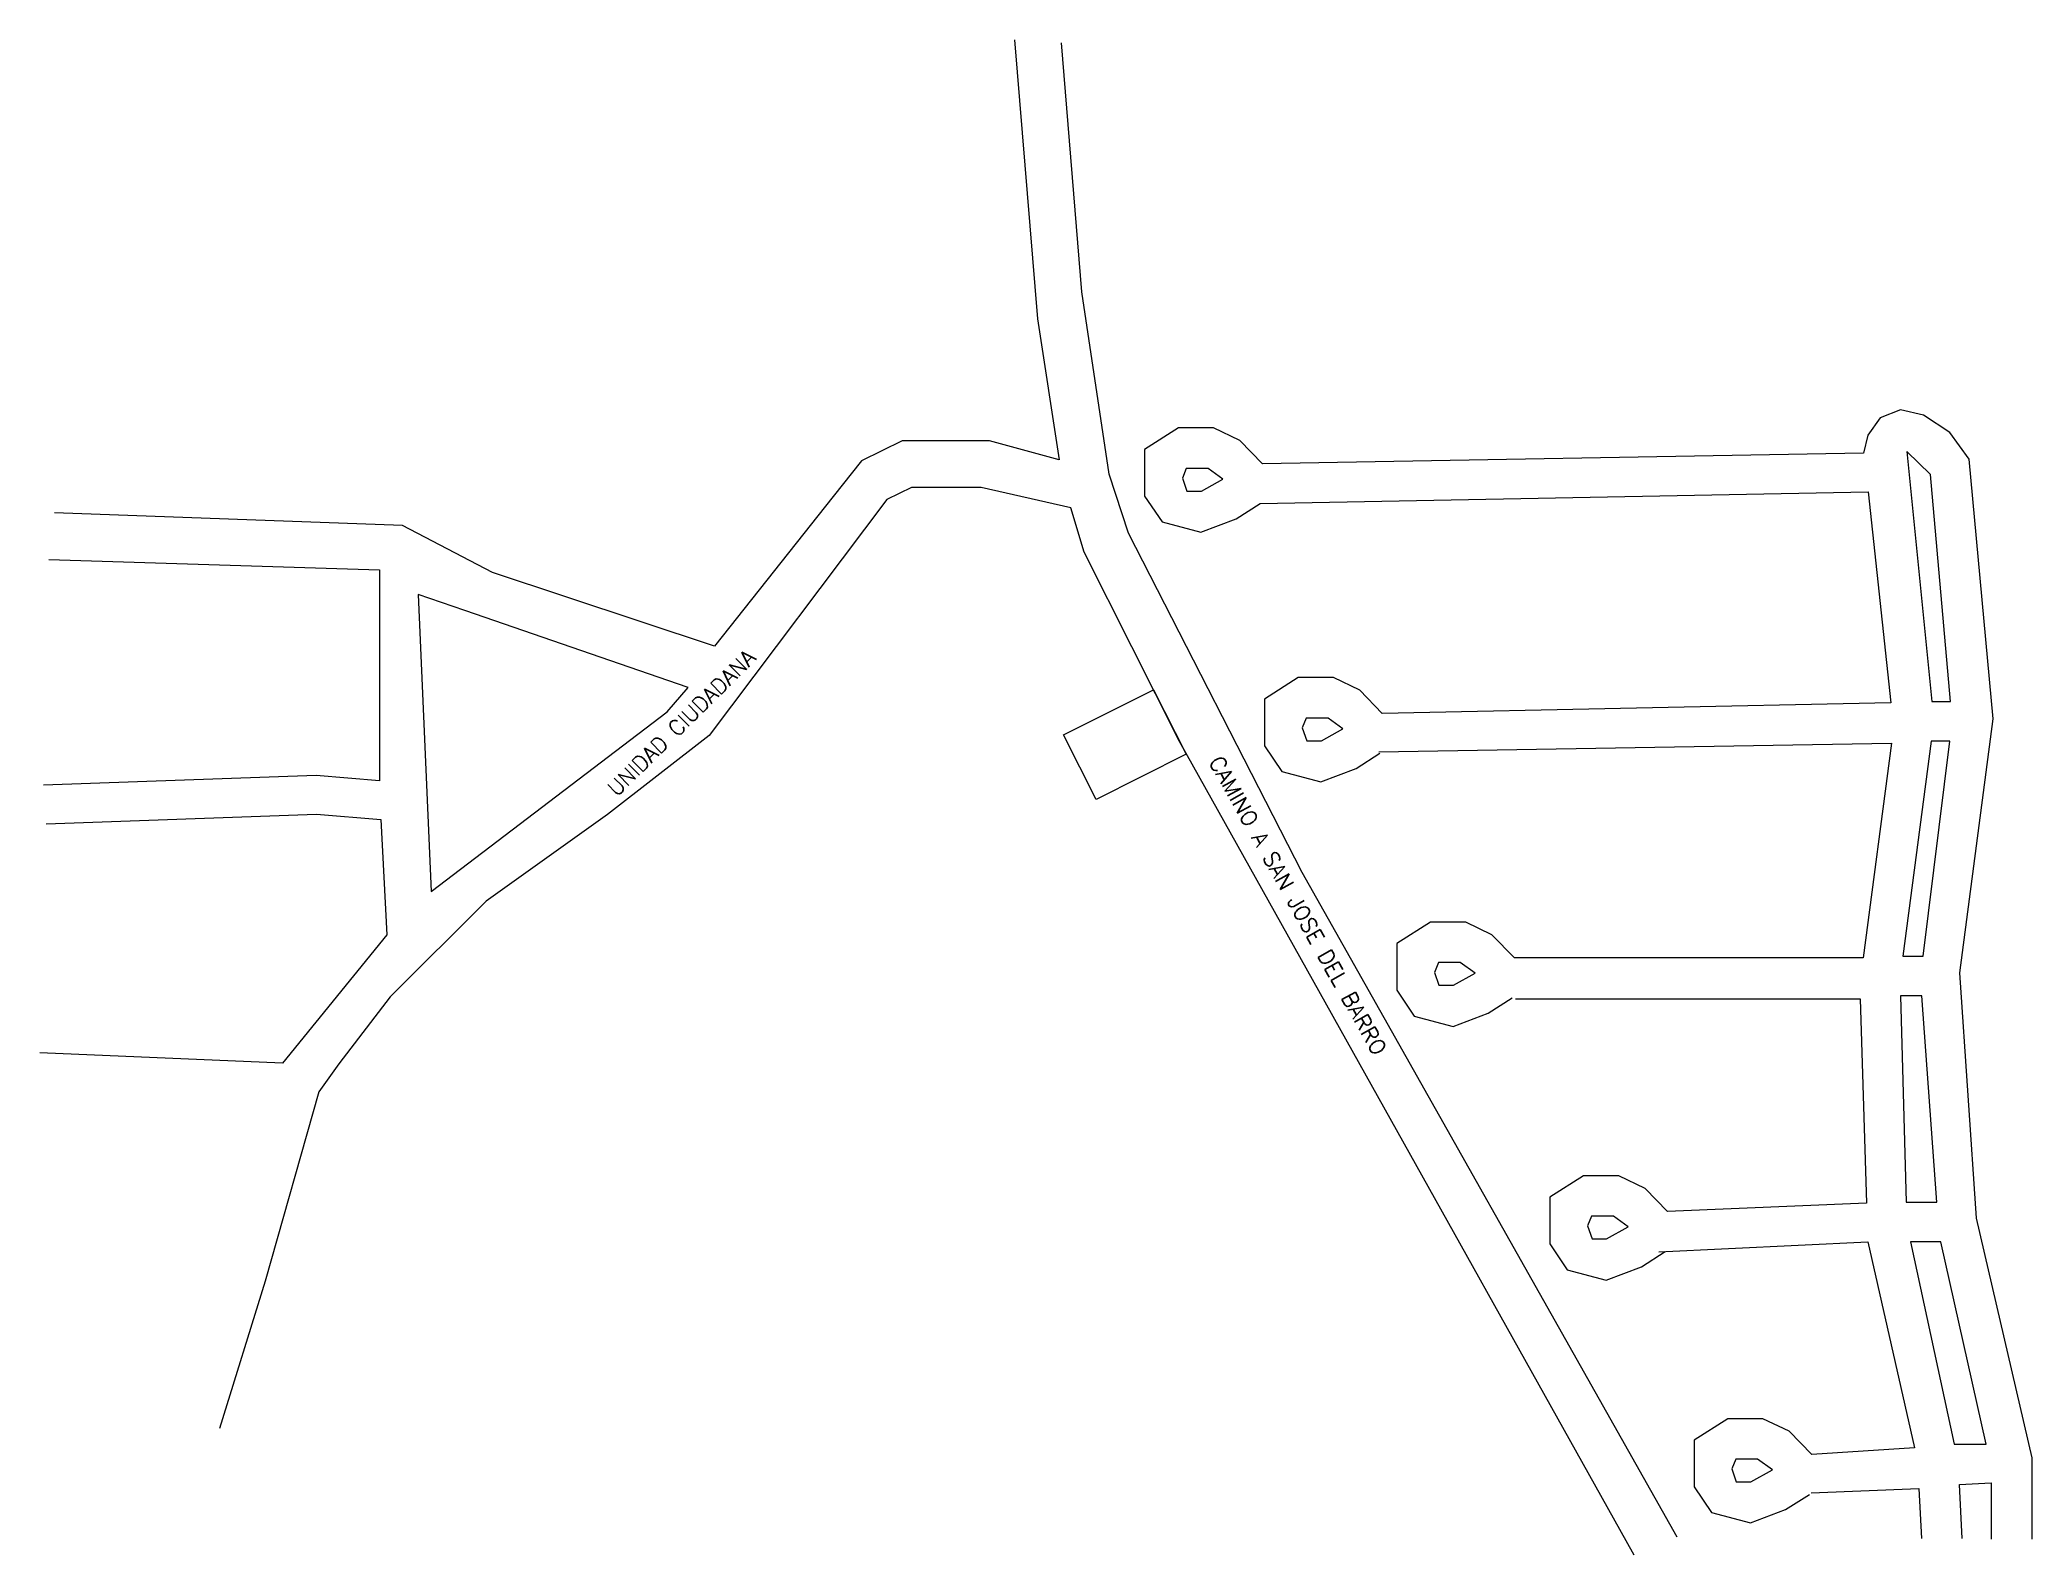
# Model space of a CAD drawing. Header units: millimetres. Extents: x 37 to 259, y 69 to 300.
# Drawn here: x 134 to 186.6, y 130 to 170 of the extents above; entities that cross this region are included whole.
import ezdxf

# ---------------------------------------------------------------- set-up
doc = ezdxf.new("R2010")
doc.units = ezdxf.units.MM
doc.layers.add('8', color=8, linetype='Continuous', lineweight=0)
doc.styles.add('ROMANS', font='romans.shx')

msp = doc.modelspace()

# ---------------------------------------------------------------- texts
at = {"layer": '8', "char_height": 0.40887, "attachment_point": 8, "style": 'ROMANS'}
for s, insert, rotation in [('UNIDAD CIUDADANA', (151.089, 151.856), 44.5916), ('CAMINO A SAN JOSE DEL BARRO', (167.04, 147.075), 299.2763)]:
    msp.add_mtext(s, dxfattribs=dict(at, insert=insert, rotation=rotation))

# ---------------------------------------------------------------- linework, layer by layer
at = {"layer": '8'}
for points in [[(159.734, 170.039), (160.341, 162.669), (160.917, 158.951), (159.081, 159.449), (156.773, 159.449), (155.698, 158.924), (154.948, 157.978), (151.816, 154.023), (145.959, 155.975), (143.58, 157.216), (134.395, 157.545)], [(177.227, 130.493), (167.33, 148.052), (162.749, 157.01), (162.235, 158.57), (161.516, 163.384), (160.974, 169.957)], [(186.599, 130.443), (186.599, 132.591), (185.129, 138.919), (184.693, 145.399), (185.573, 152.105), (184.937, 158.963), (184.422, 159.669), (183.727, 160.124), (183.127, 160.268), (182.588, 160.052), (182.265, 159.597), (182.148, 159.123), (166.279, 158.845), (165.684, 159.456), (164.99, 159.788), (164.062, 159.788), (163.172, 159.221), (163.172, 157.991), (163.632, 157.307), (164.658, 157.034), (165.586, 157.385), (166.218, 157.79), (182.267, 158.104)], [(176.093, 130.018), (164.092, 151.511), (161.574, 156.505), (161.227, 157.679), (158.859, 158.215), (157.018, 158.215), (156.368, 157.903), (151.674, 151.665), (148.996, 149.581), (145.792, 147.292), (143.259, 144.766), (141.902, 142.999), (141.377, 142.251), (139.958, 137.256), (138.755, 133.366)], [(182.267, 158.104), (182.865, 152.532), (169.444, 152.251), (168.849, 152.862), (168.155, 153.194), (167.227, 153.194), (166.338, 152.628), (166.338, 151.397), (166.797, 150.714), (167.823, 150.44), (168.752, 150.792), (169.383, 151.196)], [(134.244, 156.318), (142.977, 156.043), (142.977, 150.471), (141.305, 150.612), (134.108, 150.354)], [(169.358, 151.232), (182.883, 151.467), (182.135, 145.792), (172.935, 145.792), (172.34, 146.403), (171.646, 146.735), (170.718, 146.735), (169.829, 146.169), (169.829, 144.938), (170.288, 144.255), (171.314, 143.981), (172.242, 144.333), (172.874, 144.738)], [(134.175, 149.337), (141.31, 149.591), (143.011, 149.444), (143.173, 146.403), (140.416, 143.01), (134.01, 143.281)], [(172.964, 144.71), (182.063, 144.71), (182.228, 139.313), (176.975, 139.093), (176.38, 139.704), (175.687, 140.036), (174.758, 140.036), (173.869, 139.47), (173.869, 138.239), (174.328, 137.556), (175.354, 137.282), (176.283, 137.634), (176.914, 138.039)], [(176.741, 138.03), (182.257, 138.292), (183.495, 132.849), (180.782, 132.68), (180.187, 133.291), (179.493, 133.623), (178.565, 133.623), (177.675, 133.057), (177.675, 131.826), (178.135, 131.143), (179.161, 130.869), (180.089, 131.221), (180.721, 131.625)], [(180.762, 131.669), (183.609, 131.78), (183.682, 130.456)], [(184.753, 130.457), (184.679, 131.889), (185.52, 131.933), (185.52, 130.444)]]:
    msp.add_lwpolyline(points, dxfattribs=at)
for points in [[(184.44, 152.565), (183.919, 158.562), (183.289, 159.168), (183.954, 152.565)], [(164.848, 158.721), (164.272, 158.721), (164.167, 158.463), (164.284, 158.12), (164.67, 158.12), (165.24, 158.439)], [(145.226, 154.964), (143.995, 155.389), (144.336, 147.55), (150.568, 152.295), (151.119, 152.931)], [(161.034, 151.68), (163.405, 152.874), (164.264, 151.17), (161.894, 149.975)], [(168.013, 152.127), (167.437, 152.127), (167.333, 151.87), (167.449, 151.526), (167.836, 151.526), (168.406, 151.845)], [(183.723, 145.837), (184.43, 151.514), (183.931, 151.514), (183.183, 145.837)], [(171.504, 145.668), (170.928, 145.668), (170.824, 145.411), (170.94, 145.068), (171.326, 145.068), (171.896, 145.386)], [(184.08, 139.339), (183.685, 144.794), (183.128, 144.794), (183.272, 139.339)], [(175.545, 138.969), (174.968, 138.969), (174.864, 138.712), (174.981, 138.369), (175.367, 138.369), (175.937, 138.687)], [(185.381, 132.95), (184.192, 138.29), (183.387, 138.29), (184.539, 132.95)], [(179.351, 132.556), (178.775, 132.556), (178.671, 132.299), (178.787, 131.956), (179.173, 131.956), (179.743, 132.274)]]:
    msp.add_lwpolyline(points, close=True, dxfattribs=at)

msp.set_redraw_order([(e.dxf.handle, doc.entitydb.next_handle()) for e in msp.query("TEXT MTEXT ATTDEF DIMENSION ARC_DIMENSION")])  # texts and dimensions are drawn at this point

doc.saveas('drawing.dxf')
